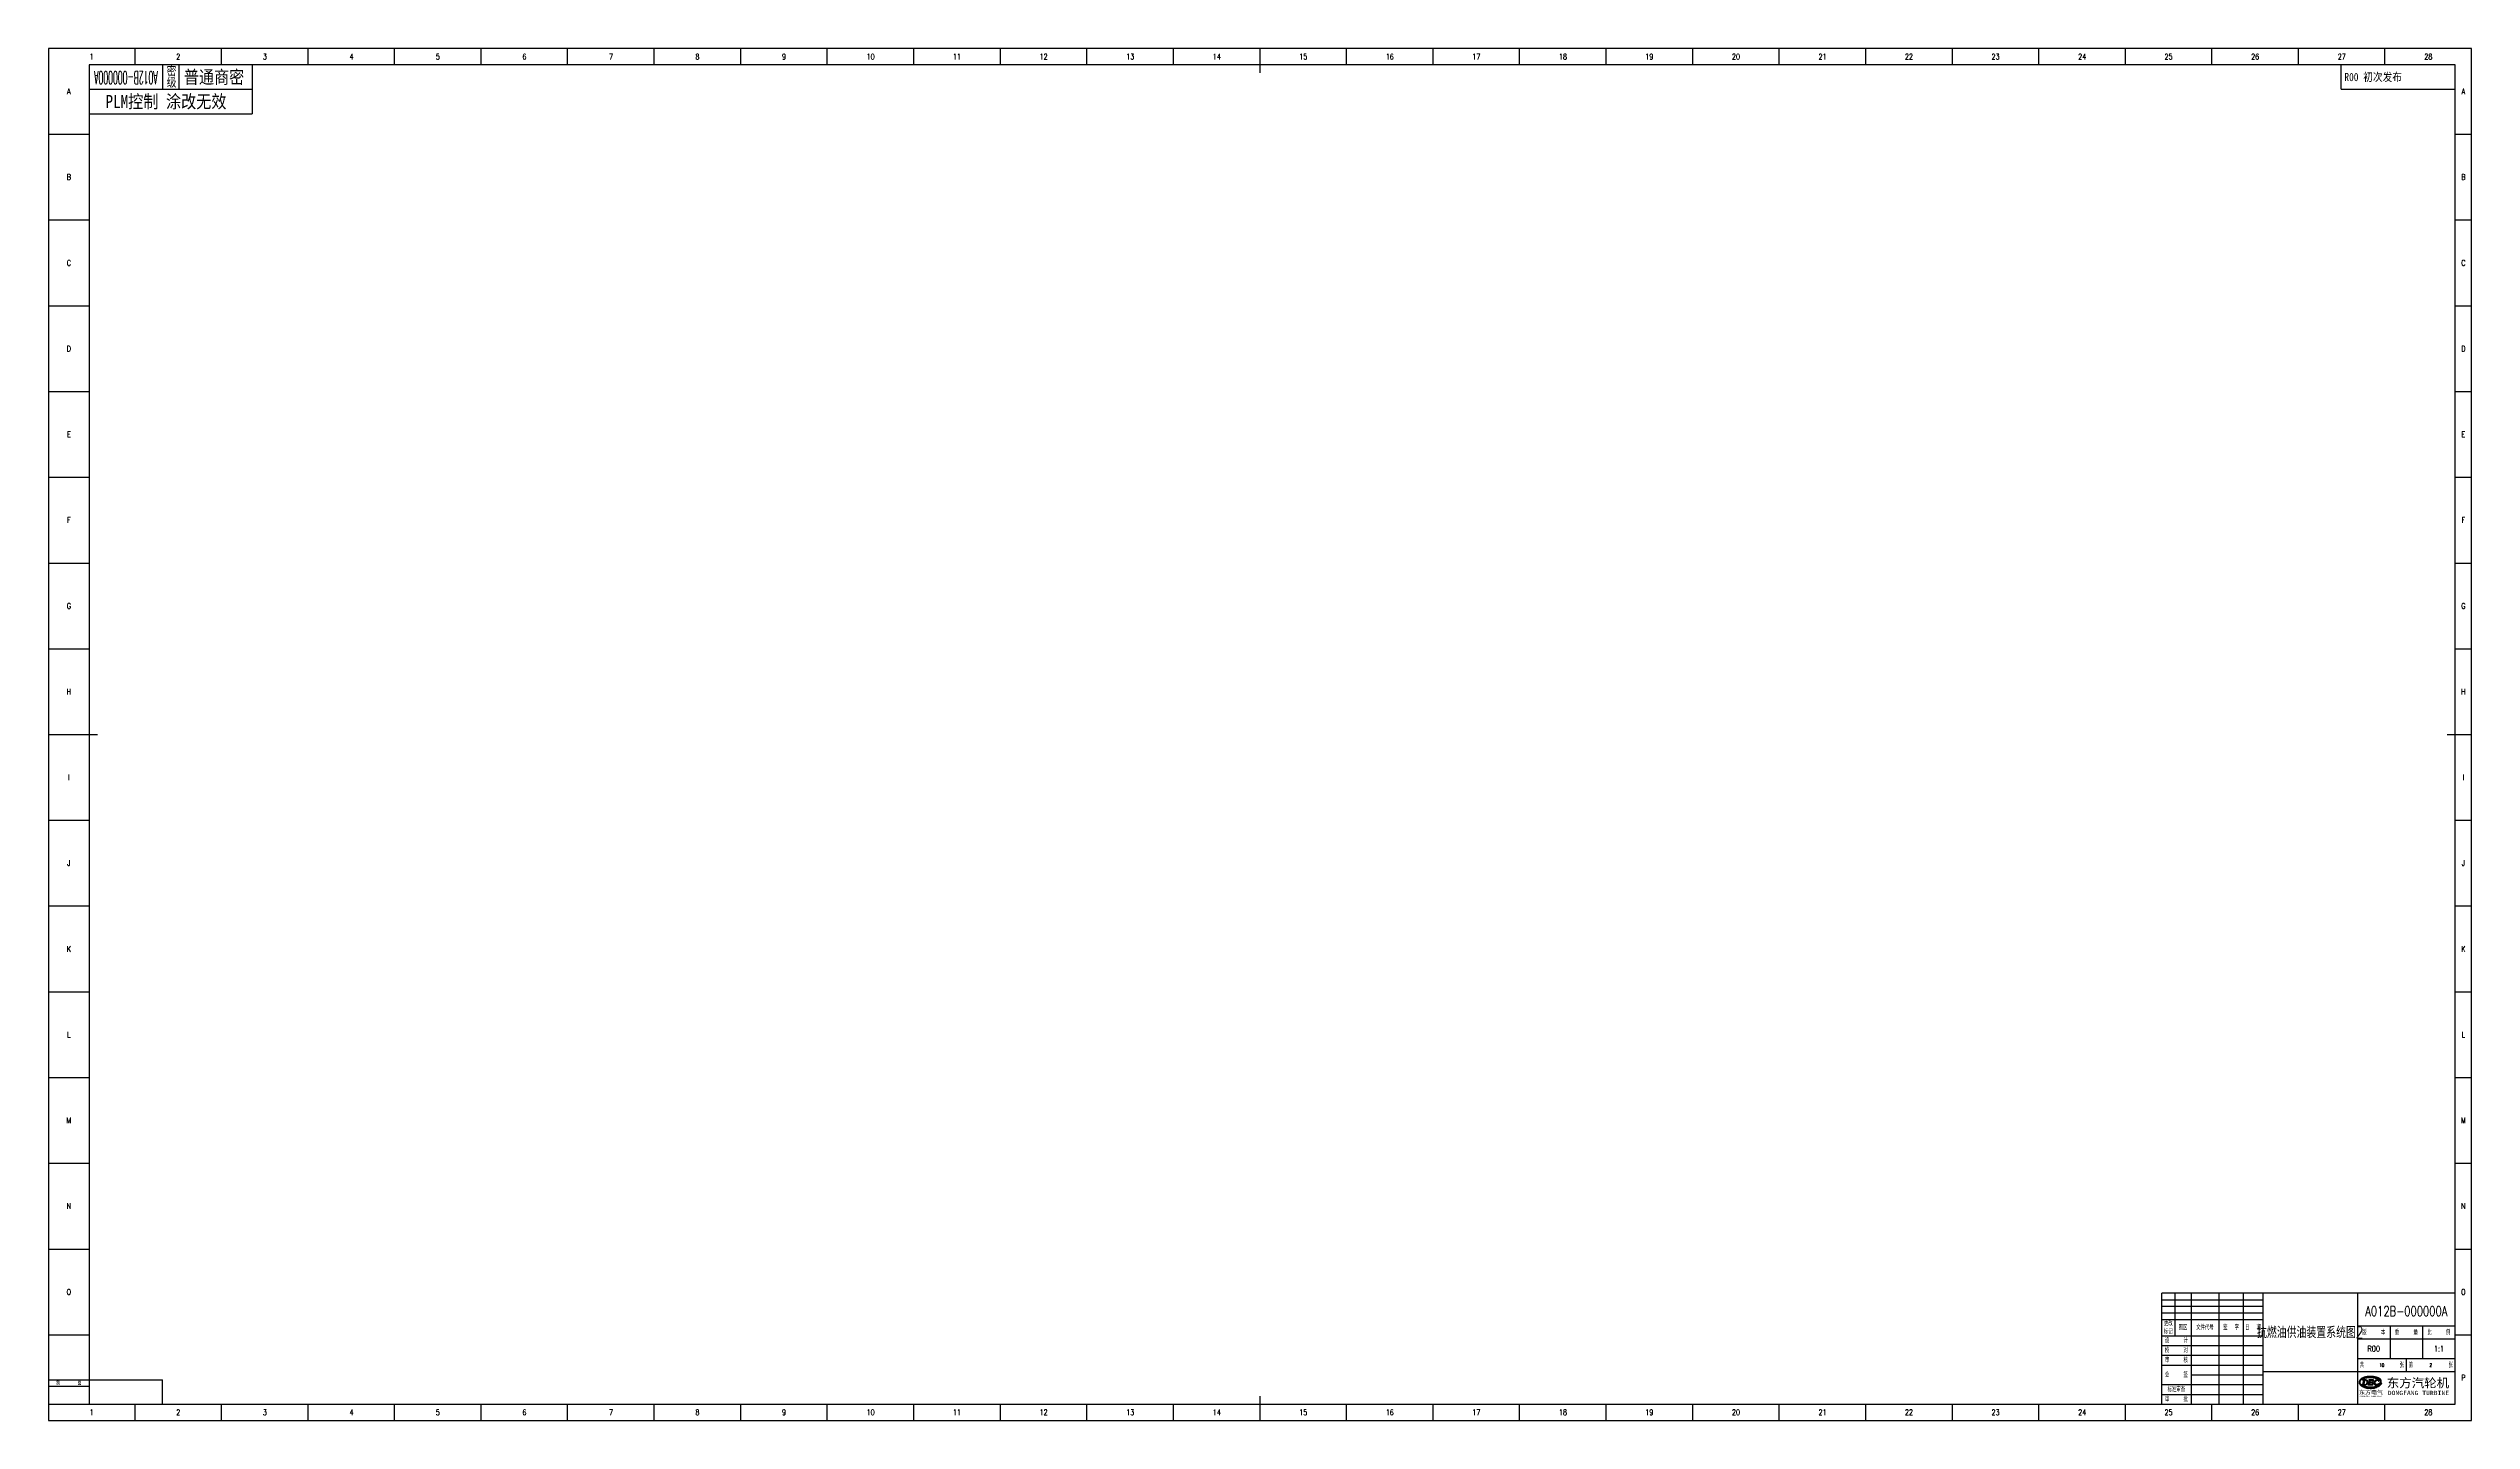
# Model space of a CAD drawing. Header units: millimetres. Extents: x 0 to 1486, y 0 to 841.
import ezdxf
from ezdxf.enums import TextEntityAlignment as Align

# ---------------------------------------------------------------- set-up
doc = ezdxf.new("R2010")
doc.units = ezdxf.units.MM
doc.layers.add('PDM_Title', color=7, linetype='Continuous')
doc.styles.add('HZ', font='TXT.SHX', dxfattribs={"width": 0.667, "bigfont": 'HZTXT.SHX'})
doc.styles.add('pdmHT', font='SIMHEI.TTF')

# ---------------------------------------------------------------- blocks, each defined once
blk = doc.blocks.new('FitPDM_DWGFrame')
at = {"layer": 'PDM_Title'}
h = blk.add_hatch(color=2, dxfattribs=at)
h.paths.add_polyline_path([(1419.3, 24.9), (1419.2, 24.8), (1419.2, 24.8), (1419.2, 24.8), (1419.3, 24.8), (1419.5, 24.8), (1419.5, 24.7), (1419.6, 24.7), (1419.6, 24.7), (1419.6, 24.6), (1419.6, 24.5), (1419.3, 22.3), (1419.2, 22.2), (1419.2, 22.1), (1419.2, 22.1), (1419.1, 22), (1419, 22), (1418.9, 22), (1418.8, 21.9), (1418.8, 21.9), (1418.7, 21.9), (1418.8, 21.8), (1418.8, 21.8), (1420.5, 21.8), (1420.7, 21.9), (1420.9, 21.9), (1421.1, 21.9), (1421.3, 22), (1421.5, 22.1), (1421.7, 22.2), (1421.9, 22.3), (1422, 22.4), (1422.2, 22.6), (1422.3, 22.7), (1422.4, 22.9), (1422.4, 23), (1422.5, 23.2), (1422.5, 23.4), (1422.5, 23.6), (1422.5, 23.8), (1422.5, 24), (1422.4, 24.1), (1422.3, 24.3), (1422.2, 24.5), (1422, 24.6), (1421.8, 24.7), (1421.5, 24.8), (1421.2, 24.9), (1421, 24.9)])
h.paths.add_polyline_path([(1420.5, 24.6), (1420.4, 24.6), (1420.4, 24.5), (1420.3, 24.4), (1420, 22.3), (1420, 22.2), (1420, 22.1), (1420, 22.1), (1420, 22), (1420.1, 22), (1420.3, 22), (1420.5, 22), (1420.6, 22), (1420.8, 22.1), (1420.9, 22.1), (1421, 22.1), (1421.1, 22.1), (1421.2, 22.2), (1421.3, 22.2), (1421.4, 22.3), (1421.4, 22.3), (1421.5, 22.4), (1421.6, 22.4), (1421.6, 22.5), (1421.7, 22.6), (1421.7, 22.6), (1421.8, 22.7), (1421.8, 22.8), (1421.8, 22.8), (1421.9, 22.9), (1421.9, 23), (1421.9, 23.1), (1422, 23.2), (1422, 23.3), (1422, 23.4), (1422, 23.5), (1422, 23.6), (1422, 23.7), (1422, 23.9), (1422, 24), (1421.9, 24.1), (1421.9, 24.2), (1421.8, 24.2), (1421.8, 24.3), (1421.8, 24.3), (1421.7, 24.4), (1421.7, 24.4), (1421.6, 24.5), (1421.5, 24.5), (1421.4, 24.6), (1421.3, 24.6), (1421.1, 24.7), (1420.9, 24.7), (1420.8, 24.7), (1420.7, 24.7)], flags=0)
h.paths.add_polyline_path([(1424.2, 24.7), (1425.2, 24.6), (1425.3, 24.6), (1425.4, 24.6), (1425.4, 24.6), (1425.5, 24.5), (1425.5, 24.5), (1425.5, 24.4), (1425.6, 24.4), (1425.6, 24.3), (1425.6, 24.2), (1425.6, 24.2), (1425.6, 24.2), (1425.7, 24.2), (1425.7, 24.2), (1425.7, 24.2), (1425.8, 24.3), (1425.8, 24.8), (1425.8, 24.8), (1425.8, 24.8), (1425.8, 24.9), (1425.8, 24.9), (1423, 24.9), (1423, 24.8), (1423, 24.8), (1423, 24.8), (1423.1, 24.8), (1423.2, 24.7), (1423.3, 24.7), (1423.3, 24.6), (1423.3, 24.6), (1423.3, 24.5), (1422.9, 22.3), (1422.9, 22.2), (1422.8, 22.1), (1422.8, 22.1), (1422.7, 22), (1422.7, 22), (1422.6, 21.9), (1422.6, 21.9), (1422.4, 21.9), (1422.4, 21.9), (1422.4, 21.9), (1422.4, 21.9), (1422.4, 21.8), (1425.3, 21.8), (1425.3, 21.8), (1425.4, 21.9), (1425.4, 21.9), (1425.7, 22.5), (1425.7, 22.5), (1425.7, 22.6), (1425.7, 22.6), (1425.6, 22.6), (1425.6, 22.6), (1425.6, 22.6), (1425.5, 22.6), (1425.5, 22.5), (1425.5, 22.5), (1425.4, 22.4), (1425.3, 22.3), (1425.2, 22.3), (1425.2, 22.2), (1425.1, 22.2), (1425, 22.1), (1424.9, 22.1), (1424.9, 22.1), (1424.8, 22), (1424.7, 22), (1424.7, 22), (1423.8, 22), (1423.8, 22), (1423.7, 22), (1423.7, 22.1), (1423.7, 22.2), (1423.7, 22.3), (1423.9, 23.2), (1423.9, 23.2), (1423.9, 23.3), (1423.9, 23.3), (1424, 23.3), (1424.7, 23.3), (1424.8, 23.3), (1424.9, 23.3), (1425, 23.2), (1425, 23.2), (1425.1, 23.1), (1425.1, 23.1), (1425.1, 23), (1425.1, 22.9), (1425.1, 22.9), (1425.1, 22.9), (1425.1, 22.9), (1425.2, 22.9), (1425.2, 22.9), (1425.2, 22.9), (1425.4, 23.8), (1425.4, 23.9), (1425.4, 23.9), (1425.4, 23.9), (1425.3, 23.9), (1425.3, 23.9), (1425.3, 23.9), (1425.3, 23.8), (1425.2, 23.8), (1425.2, 23.7), (1425.2, 23.7), (1425.2, 23.6), (1425.1, 23.6), (1425.1, 23.5), (1425, 23.5), (1424.9, 23.5), (1424.9, 23.5), (1424, 23.5), (1423.9, 23.5), (1423.9, 23.6), (1423.9, 23.7), (1424.1, 24.5), (1424.1, 24.6), (1424.1, 24.6), (1424.1, 24.6)])
h.paths.add_polyline_path([(1430.8, 22.6), (1430.9, 22.7), (1430.9, 22.7), (1430.9, 22.7), (1430.9, 22.8), (1430.9, 22.8), (1430.9, 22.8), (1430.9, 22.8), (1430.8, 22.8), (1430.8, 22.8), (1430.8, 22.8), (1430.7, 22.7), (1430.7, 22.7), (1430.7, 22.6), (1430.5, 22.5), (1430.4, 22.3), (1430.3, 22.3), (1430.2, 22.2), (1430.1, 22.1), (1430, 22), (1429.9, 21.9), (1429.8, 21.9), (1429.6, 21.7), (1429.5, 21.6), (1429.3, 21.5), (1429.1, 21.4), (1428.9, 21.3), (1428.7, 21.2), (1428.6, 21.2), (1428.6, 21.2), (1428.4, 21.1), (1428.3, 21), (1428.1, 21), (1427.9, 20.9), (1427.7, 20.8), (1427.5, 20.8), (1427.2, 20.7), (1427, 20.7), (1426.8, 20.7), (1426.6, 20.6), (1426.4, 20.6), (1426.1, 20.5), (1425.9, 20.5), (1425.7, 20.5), (1425.5, 20.5), (1425.2, 20.4), (1424.9, 20.4), (1424.6, 20.4), (1424.2, 20.4), (1424, 20.4), (1423.8, 20.4), (1423.4, 20.4), (1423.2, 20.4), (1423.1, 20.4), (1422.8, 20.5), (1422.6, 20.5), (1422.4, 20.5), (1422.1, 20.5), (1422, 20.6), (1421.7, 20.6), (1421.5, 20.7), (1421.2, 20.7), (1420.9, 20.8), (1420.6, 20.9), (1420.3, 21), (1420.1, 21.1), (1419.8, 21.2), (1419.6, 21.3), (1419.4, 21.3), (1419.2, 21.4), (1419, 21.5), (1418.8, 21.6), (1418.6, 21.8), (1418.5, 21.9), (1418.3, 22), (1418.2, 22.2), (1418, 22.4), (1417.9, 22.5), (1417.8, 22.6), (1417.7, 22.8), (1417.6, 23.1), (1417.6, 23.3), (1417.6, 23.5), (1417.6, 23.8), (1417.7, 24), (1417.8, 24.2), (1417.9, 24.3), (1418, 24.5), (1418.2, 24.7), (1418.3, 24.9), (1418.6, 25.1), (1418.9, 25.3), (1419, 25.3), (1419.2, 25.5), (1419.5, 25.6), (1419.8, 25.7), (1420.2, 25.8), (1420.6, 25.9), (1421, 26.1), (1421.3, 26.1), (1421.8, 26.2), (1422.2, 26.3), (1422.6, 26.3), (1423, 26.3), (1423.3, 26.3), (1424.2, 26.3), (1424.8, 26.3), (1425, 26.3), (1425.3, 26.3), (1425.5, 26.3), (1425.7, 26.2), (1425.9, 26.2), (1426.1, 26.2), (1426.3, 26.2), (1426.5, 26.1), (1426.8, 26.1), (1427, 26), (1427.3, 26), (1427.5, 25.9), (1427.7, 25.9), (1427.9, 25.8), (1428.1, 25.8), (1428.3, 25.7), (1428.5, 25.7), (1428.6, 25.6), (1428.8, 25.5), (1428.9, 25.5), (1429, 25.5), (1429.1, 25.4), (1429.1, 25.4), (1429.2, 25.3), (1429.4, 25.2), (1429.5, 25.2), (1429.5, 25.1), (1429.6, 25), (1429.7, 25), (1429.8, 24.9), (1429.9, 24.8), (1429.9, 24.7), (1430, 24.6), (1430, 24.6), (1430, 24.5), (1430.1, 24.4), (1430.1, 24.3), (1430.1, 24.2), (1430.1, 24), (1430.1, 23.9), (1430.1, 23.8), (1430.1, 23.7), (1430, 23.6), (1430, 23.5), (1430, 23.4), (1429.9, 23.3), (1429.8, 23.2), (1429.7, 23), (1429.7, 22.9), (1429.6, 22.8), (1429.5, 22.8), (1429.4, 22.7), (1429.3, 22.6), (1429.2, 22.5), (1429.1, 22.5), (1429.1, 22.4), (1429, 22.4), (1428.8, 22.3), (1428.8, 22.3), (1428.7, 22.2), (1428.6, 22.2), (1428.5, 22.1), (1428.4, 22.1), (1428.2, 22.1), (1428.1, 22.1), (1427.9, 22.1), (1427.7, 22.1), (1427.6, 22.1), (1427.4, 22.1), (1427.4, 22.1), (1427.3, 22.2), (1427.2, 22.2), (1427.2, 22.3), (1427.1, 22.3), (1427.1, 22.3), (1427, 22.4), (1427, 22.4), (1427, 22.4), (1427, 22.5), (1426.9, 22.5), (1426.9, 22.6), (1426.9, 22.6), (1426.9, 22.7), (1426.8, 22.8), (1426.8, 22.9), (1426.8, 23), (1426.8, 23.1), (1426.8, 23.2), (1426.8, 23.3), (1426.8, 23.4), (1426.8, 23.5), (1426.9, 23.6), (1426.9, 23.7), (1426.9, 23.7), (1427, 23.8), (1427, 23.8), (1427, 23.9), (1427, 24), (1427.1, 24), (1427.1, 24), (1427.1, 24.1), (1427.2, 24.1), (1427.2, 24.1), (1427.2, 24.2), (1427.2, 24.2), (1427.2, 24.2), (1427.3, 24.2), (1427.3, 24.3), (1427.3, 24.3), (1427.4, 24.4), (1427.5, 24.4), (1427.5, 24.5), (1427.6, 24.5), (1427.7, 24.6), (1427.8, 24.6), (1427.9, 24.6), (1428, 24.7), (1428.1, 24.7), (1428.1, 24.7), (1428.2, 24.7), (1428.4, 24.7), (1428.5, 24.7), (1428.6, 24.7), (1428.6, 24.7), (1428.7, 24.6), (1428.8, 24.6), (1428.8, 24.5), (1428.9, 24.5), (1428.9, 24.4), (1429, 24.4), (1429, 24.3), (1429, 24.3), (1429, 24.2), (1429, 24.2), (1429.1, 24.1), (1429.1, 24), (1429.1, 23.9), (1429.1, 23.9), (1429.1, 23.9), (1429.1, 23.9), (1429.2, 23.9), (1429.2, 23.9), (1429.2, 24), (1429.2, 24.1), (1429.3, 24.8), (1429.3, 24.9), (1429.3, 24.9), (1429.3, 24.9), (1429.2, 24.9), (1429.2, 24.9), (1429.2, 24.9), (1429.1, 24.8), (1429.1, 24.8), (1429.1, 24.8), (1429, 24.8), (1429, 24.7), (1429, 24.7), (1428.9, 24.8), (1428.8, 24.8), (1428.7, 24.8), (1428.6, 24.8), (1428.5, 24.9), (1428.4, 24.9), (1428.3, 24.9), (1428.2, 24.9), (1428, 24.9), (1427.8, 24.9), (1427.7, 24.9), (1427.6, 24.8), (1427.5, 24.8), (1427.4, 24.8), (1427.3, 24.8), (1427.2, 24.7), (1427.2, 24.7), (1427.1, 24.7), (1427, 24.6), (1426.9, 24.6), (1426.8, 24.5), (1426.8, 24.5), (1426.7, 24.4), (1426.7, 24.3), (1426.6, 24.3), (1426.5, 24.2), (1426.5, 24.1), (1426.4, 24.1), (1426.4, 24), (1426.3, 23.9), (1426.3, 23.9), (1426.3, 23.8), (1426.2, 23.7), (1426.2, 23.6), (1426.2, 23.5), (1426.2, 23.5), (1426.1, 23.4), (1426.1, 23.3), (1426.1, 23.2), (1426.1, 23.1), (1426.1, 23), (1426.1, 23), (1426.1, 23), (1426.1, 22.9), (1426.1, 22.8), (1426.1, 22.7), (1426.1, 22.6), (1426.2, 22.5), (1426.2, 22.4), (1426.3, 22.4), (1426.3, 22.3), (1426.3, 22.2), (1426.4, 22.2), (1426.4, 22.1), (1426.5, 22.1), (1426.5, 22), (1426.6, 21.9), (1426.7, 21.9), (1426.8, 21.8), (1426.9, 21.8), (1426.9, 21.8), (1427, 21.7), (1427.2, 21.7), (1427.3, 21.7), (1427.4, 21.7), (1427.6, 21.7), (1427.7, 21.7), (1427.9, 21.7), (1428.1, 21.7), (1428.2, 21.7), (1428.3, 21.8), (1428.4, 21.8), (1428.5, 21.8), (1428.6, 21.9), (1428.7, 21.9), (1428.8, 21.9), (1428.9, 22), (1428.9, 22), (1429, 22.1), (1429.1, 22.1), (1429.2, 22.2), (1429.3, 22.3), (1429.4, 22.3), (1429.4, 22.4), (1429.5, 22.4), (1429.5, 22.4), (1429.6, 22.5), (1429.7, 22.6), (1429.7, 22.6), (1429.8, 22.7), (1429.8, 22.7), (1429.8, 22.7), (1429.9, 22.8), (1429.9, 22.9), (1430, 22.9), (1430, 22.9), (1430, 23), (1430.1, 23), (1430.1, 23), (1430.1, 23.1), (1430.2, 23.1), (1430.2, 23.2), (1430.2, 23.2), (1430.3, 23.3), (1430.3, 23.3), (1430.4, 23.4), (1430.4, 23.4), (1430.4, 23.5), (1430.4, 23.6), (1430.4, 23.6), (1430.5, 23.7), (1430.5, 23.8), (1430.5, 23.8), (1430.5, 23.9), (1430.6, 24), (1430.6, 24.1), (1430.6, 24.2), (1430.6, 24.5), (1430.6, 24.6), (1430.5, 24.7), (1430.5, 24.7), (1430.5, 24.8), (1430.4, 24.9), (1430.4, 24.9), (1430.3, 25), (1430.3, 25.1), (1430.3, 25.1), (1430.2, 25.2), (1430.1, 25.3), (1430.1, 25.3), (1430, 25.4), (1429.9, 25.4), (1429.9, 25.5), (1429.8, 25.6), (1429.7, 25.6), (1429.6, 25.7), (1429.6, 25.7), (1429.5, 25.7), (1429.4, 25.8), (1429.3, 25.8), (1429.3, 25.9), (1429.2, 25.9), (1429.1, 25.9), (1429.1, 26), (1429, 26), (1429, 26), (1428.9, 26.1), (1428.8, 26.1), (1428.7, 26.1), (1428.6, 26.2), (1428.5, 26.2), (1428.4, 26.2), (1428.4, 26.3), (1428.3, 26.3), (1428.2, 26.3), (1428.1, 26.4), (1428, 26.4), (1427.9, 26.4), (1427.8, 26.5), (1427.7, 26.5), (1427.6, 26.5), (1427.5, 26.5), (1427.4, 26.5), (1427.3, 26.6), (1427.2, 26.6), (1427.1, 26.6), (1427, 26.6), (1427, 26.7), (1426.8, 26.7), (1426.7, 26.7), (1426.6, 26.7), (1426.6, 26.7), (1426.5, 26.8), (1426.4, 26.8), (1426.3, 26.8), (1426.1, 26.8), (1426, 26.8), (1425.9, 26.8), (1425.8, 26.9), (1425.7, 26.9), (1425.5, 26.9), (1425.3, 26.9), (1425.1, 26.9), (1424.9, 26.9), (1424.7, 27), (1424.5, 27), (1424.3, 27), (1424, 27), (1423.6, 27), (1423.4, 27), (1423.1, 27), (1422.9, 27), (1422.6, 27), (1422.4, 26.9), (1422.2, 26.9), (1422.1, 26.9), (1421.9, 26.9), (1421.8, 26.8), (1421.7, 26.8), (1421.6, 26.8), (1421.5, 26.8), (1421.4, 26.8), (1421.3, 26.7), (1421.1, 26.7), (1421.1, 26.7), (1420.9, 26.7), (1420.8, 26.6), (1420.7, 26.6), (1420.6, 26.6), (1420.5, 26.6), (1420.4, 26.5), (1420.3, 26.5), (1420.2, 26.5), (1420.2, 26.4), (1420.1, 26.4), (1420, 26.4), (1419.9, 26.4), (1419.8, 26.3), (1419.8, 26.3), (1419.7, 26.3), (1419.6, 26.2), (1419.5, 26.2), (1419.4, 26.2), (1419.3, 26.1), (1419.3, 26.1), (1419.2, 26), (1419.1, 26), (1419, 26), (1418.9, 25.9), (1418.8, 25.9), (1418.7, 25.8), (1418.7, 25.8), (1418.6, 25.7), (1418.5, 25.7), (1418.4, 25.6), (1418.4, 25.6), (1418.2, 25.5), (1418.1, 25.4), (1417.9, 25.2), (1417.7, 25), (1417.5, 24.8), (1417.4, 24.6), (1417.3, 24.4), (1417.2, 24.2), (1417.1, 24.1), (1417.1, 23.9), (1417, 23.7), (1417, 23.5), (1417, 23.4), (1417, 23.3), (1417, 23.2), (1417.1, 22.9), (1417.1, 22.7), (1417.3, 22.5), (1417.4, 22.3), (1417.5, 22.1), (1417.7, 22), (1417.8, 21.8), (1418, 21.6), (1418.2, 21.4), (1418.4, 21.3), (1418.7, 21.1), (1418.9, 20.9), (1419.2, 20.8), (1419.5, 20.6), (1419.9, 20.5), (1420.4, 20.3), (1420.9, 20.1), (1421.2, 20), (1421.6, 19.9), (1421.9, 19.9), (1422.3, 19.8), (1422.6, 19.8), (1423.1, 19.8), (1423.8, 19.7), (1424.3, 19.7), (1424.6, 19.7), (1425.1, 19.8), (1425.6, 19.8), (1426, 19.9), (1426.4, 19.9), (1426.8, 20.1), (1427.3, 20.2), (1427.7, 20.3), (1428, 20.4), (1428.4, 20.6), (1428.7, 20.8), (1429, 20.9), (1429.3, 21.1), (1429.6, 21.4), (1429.8, 21.5), (1429.9, 21.6), (1430, 21.7), (1430.1, 21.8), (1430.3, 22), (1430.5, 22.2), (1430.6, 22.3), (1430.7, 22.4)])
at = {"layer": 'PDM_Title', "color": 2}
for p, q in [((1486, 841), (0, 841)), ((0, 841), (0, 0)), ((53.1, 831), (53.1, 841)), ((106.1, 831), (106.1, 841)), ((159.2, 831), (159.2, 841)), ((212.3, 831), (212.3, 841)), ((265.4, 831), (265.4, 841)), ((318.4, 831), (318.4, 841)), ((371.5, 831), (371.5, 841)), ((424.6, 831), (424.6, 841)), ((477.6, 831), (477.6, 841)), ((530.7, 831), (530.7, 841)), ((583.8, 831), (583.8, 841)), ((636.9, 831), (636.9, 841)), ((689.9, 831), (689.9, 841)), ((796.1, 831), (796.1, 841)), ((849.1, 831), (849.1, 841)), ((902.2, 831), (902.2, 841)), ((955.3, 831), (955.3, 841)), ((1008.4, 831), (1008.4, 841)), ((1061.4, 831), (1061.4, 841)), ((1114.5, 831), (1114.5, 841)), ((1167.6, 831), (1167.6, 841)), ((1220.6, 831), (1220.6, 841)), ((1273.7, 831), (1273.7, 841)), ((1326.8, 831), (1326.8, 841)), ((1379.9, 831), (1379.9, 841)), ((1432.9, 831), (1432.9, 841)), ((1486, 0), (1486, 841)), ((0, 788.4), (25, 788.4)), ((1476, 788.4), (1486, 788.4)), ((0, 735.9), (25, 735.9)), ((1476, 735.9), (1486, 735.9)), ((0, 683.3), (25, 683.3)), ((1476, 683.3), (1486, 683.3)), ((0, 630.8), (25, 630.8)), ((1476, 630.8), (1486, 630.8)), ((0, 578.2), (25, 578.2)), ((1476, 578.2), (1486, 578.2)), ((0, 525.6), (25, 525.6)), ((1476, 525.6), (1486, 525.6)), ((0, 473.1), (25, 473.1)), ((1476, 473.1), (1486, 473.1)), ((0, 367.9), (25, 367.9)), ((1476, 367.9), (1486, 367.9)), ((0, 315.4), (25, 315.4)), ((1476, 315.4), (1486, 315.4)), ((0, 262.8), (25, 262.8)), ((1476, 262.8), (1486, 262.8)), ((0, 210.2), (25, 210.2)), ((1476, 210.2), (1486, 210.2)), ((0, 157.7), (25, 157.7)), ((1476, 157.7), (1486, 157.7)), ((0, 105.1), (25, 105.1)), ((1476, 105.1), (1486, 105.1)), ((1304, 78), (1304, 52)), ((1314, 78), (1314, 10)), ((1331, 78), (1331, 10)), ((1346, 78), (1346, 10)), ((1358, 78), (1358, 10)), ((1416, 78), (1416, 10)), ((1296, 74), (1358, 74)), ((1296, 70), (1358, 70)), ((1296, 66), (1358, 66)), ((1296, 62), (1358, 62)), ((0, 52.6), (25, 52.6)), ((1296, 52), (1358, 52)), ((1296, 46), (1358, 46)), ((1416, 58), (1476, 58)), ((1416, 50), (1476, 50)), ((1436, 58), (1436, 38)), ((1456, 58), (1456, 38)), ((1476, 52.6), (1486, 52.6)), ((1296, 40), (1358, 40)), ((1296, 34), (1358, 34)), ((1358, 30), (1416, 30)), ((1416, 38), (1476, 38)), ((1416, 30), (1476, 30)), ((1446, 38), (1446, 30)), ((0, 25), (25, 25)), ((0, 21), (25, 21)), ((1296, 22), (1358, 22)), ((1296, 16), (1358, 16)), ((1314, 28), (1358, 28)), ((1417.1, 23.9), (1417, 23.7)), ((1417, 23.7), (1417, 23.5)), ((1417, 23.5), (1417, 23.4)), ((1417, 23.4), (1417, 23.3)), ((1417, 23.3), (1417, 23.2)), ((1417, 23.2), (1417.1, 22.9)), ((1417.2, 24.2), (1417.1, 24.1)), ((1417.1, 24.1), (1417.1, 23.9)), ((1417.1, 22.9), (1417.1, 22.7)), ((1417.1, 22.7), (1417.3, 22.5)), ((1417.3, 24.4), (1417.2, 24.2)), ((1417.4, 24.6), (1417.3, 24.4)), ((1417.3, 22.5), (1417.4, 22.3)), ((1417.5, 24.8), (1417.4, 24.6)), ((1417.4, 22.3), (1417.5, 22.1)), ((1417.7, 25), (1417.5, 24.8)), ((1417.5, 22.1), (1417.7, 22)), ((1417.6, 23.8), (1417.7, 24)), ((1417.6, 23.5), (1417.6, 23.8)), ((1417.6, 23.3), (1417.6, 23.5)), ((1417.6, 23.1), (1417.6, 23.3)), ((1417.7, 22.8), (1417.6, 23.1)), ((1417.9, 25.2), (1417.7, 25)), ((1417.7, 24), (1417.8, 24.2)), ((1417.8, 22.6), (1417.7, 22.8)), ((1417.7, 22), (1417.8, 21.8)), ((1417.8, 24.2), (1417.9, 24.3)), ((1417.9, 22.5), (1417.8, 22.6)), ((1417.8, 21.8), (1418, 21.6)), ((1418.1, 25.4), (1417.9, 25.2)), ((1417.9, 24.3), (1418, 24.5)), ((1418, 22.4), (1417.9, 22.5)), ((1418, 24.5), (1418.2, 24.7)), ((1418.2, 22.2), (1418, 22.4)), ((1418, 21.6), (1418.2, 21.4)), ((1418.2, 25.5), (1418.1, 25.4)), ((1418.4, 25.6), (1418.2, 25.5)), ((1418.2, 24.7), (1418.3, 24.9)), ((1418.3, 22), (1418.2, 22.2)), ((1418.2, 21.4), (1418.4, 21.3)), ((1418.3, 24.9), (1418.6, 25.1)), ((1418.5, 21.9), (1418.3, 22)), ((1418.5, 25.7), (1418.4, 25.6)), ((1418.4, 25.6), (1418.4, 25.6)), ((1418.4, 21.3), (1418.7, 21.1)), ((1418.6, 25.7), (1418.5, 25.7)), ((1418.6, 21.8), (1418.5, 21.9)), ((1418.7, 25.8), (1418.6, 25.7)), ((1418.6, 25.1), (1418.9, 25.3)), ((1418.8, 21.6), (1418.6, 21.8)), ((1418.8, 25.9), (1418.7, 25.8)), ((1418.7, 25.8), (1418.7, 25.8)), ((1418.8, 21.9), (1418.7, 21.9)), ((1418.7, 21.9), (1418.8, 21.8)), ((1418.7, 21.1), (1418.9, 20.9)), ((1418.9, 25.9), (1418.8, 25.9)), ((1418.9, 22), (1418.8, 21.9)), ((1418.8, 21.9), (1418.8, 21.9)), ((1418.8, 21.8), (1418.8, 21.8)), ((1418.8, 21.8), (1420.5, 21.8)), ((1419, 21.5), (1418.8, 21.6)), ((1419, 26), (1418.9, 25.9)), ((1418.9, 25.3), (1419, 25.3)), ((1419, 22), (1418.9, 22)), ((1418.9, 20.9), (1419.2, 20.8)), ((1419.1, 26), (1419, 26)), ((1419, 25.3), (1419.2, 25.5)), ((1419.1, 22), (1419, 22)), ((1419.2, 21.4), (1419, 21.5)), ((1419.2, 26), (1419.1, 26)), ((1419.2, 22.1), (1419.1, 22)), ((1419.3, 26.1), (1419.2, 26)), ((1419.2, 25.5), (1419.5, 25.6)), ((1419.3, 24.9), (1419.2, 24.8)), ((1419.2, 24.8), (1419.2, 24.8)), ((1419.2, 24.8), (1419.2, 24.8)), ((1419.2, 24.8), (1419.3, 24.8)), ((1419.3, 22.3), (1419.2, 22.2)), ((1419.2, 22.2), (1419.2, 22.1)), ((1419.2, 22.1), (1419.2, 22.1)), ((1419.4, 21.3), (1419.2, 21.4)), ((1419.2, 20.8), (1419.5, 20.6)), ((1419.4, 26.2), (1419.3, 26.1)), ((1419.3, 26.1), (1419.3, 26.1)), ((1421, 24.9), (1419.3, 24.9)), ((1419.3, 24.8), (1419.5, 24.8)), ((1419.6, 24.5), (1419.3, 22.3)), ((1419.5, 26.2), (1419.4, 26.2)), ((1419.6, 21.3), (1419.4, 21.3)), ((1419.6, 26.2), (1419.5, 26.2)), ((1419.5, 25.6), (1419.8, 25.7)), ((1419.5, 24.8), (1419.5, 24.7)), ((1419.5, 24.7), (1419.6, 24.7)), ((1419.5, 20.6), (1419.9, 20.5)), ((1419.7, 26.3), (1419.6, 26.2)), ((1419.6, 24.7), (1419.6, 24.7)), ((1419.6, 24.7), (1419.6, 24.6)), ((1419.6, 24.6), (1419.6, 24.5)), ((1419.8, 21.2), (1419.6, 21.3)), ((1419.8, 26.3), (1419.7, 26.3)), ((1419.9, 26.4), (1419.8, 26.3)), ((1419.8, 26.3), (1419.8, 26.3)), ((1419.8, 25.7), (1420.2, 25.8)), ((1420.1, 21.1), (1419.8, 21.2)), ((1420, 26.4), (1419.9, 26.4)), ((1419.9, 20.5), (1420.4, 20.3)), ((1420.1, 26.4), (1420, 26.4)), ((1420.3, 24.4), (1420, 22.3)), ((1420, 22.3), (1420, 22.2)), ((1420, 22.2), (1420, 22.1)), ((1420, 22.1), (1420, 22.1)), ((1420, 22.1), (1420, 22)), ((1420, 22), (1420.1, 22)), ((1420.2, 26.4), (1420.1, 26.4)), ((1420.1, 22), (1420.3, 22)), ((1420.3, 21), (1420.1, 21.1)), ((1420.3, 26.5), (1420.2, 26.5)), ((1420.2, 26.5), (1420.2, 26.4)), ((1420.2, 25.8), (1420.6, 25.9)), ((1420.4, 26.5), (1420.3, 26.5)), ((1420.4, 24.5), (1420.3, 24.4)), ((1420.3, 22), (1420.5, 22)), ((1420.6, 20.9), (1420.3, 21)), ((1420.5, 26.6), (1420.4, 26.5)), ((1420.5, 24.6), (1420.4, 24.6)), ((1420.4, 24.6), (1420.4, 24.5)), ((1420.4, 20.3), (1420.9, 20.1)), ((1420.6, 26.6), (1420.5, 26.6)), ((1420.7, 24.7), (1420.5, 24.6)), ((1420.5, 22), (1420.6, 22)), ((1420.5, 21.8), (1420.7, 21.9)), ((1420.7, 26.6), (1420.6, 26.6)), ((1420.6, 25.9), (1421, 26.1)), ((1420.6, 22), (1420.8, 22.1)), ((1420.9, 20.8), (1420.6, 20.9)), ((1420.8, 26.6), (1420.7, 26.6)), ((1420.8, 24.7), (1420.7, 24.7)), ((1420.7, 21.9), (1420.9, 21.9)), ((1420.9, 26.7), (1420.8, 26.6)), ((1420.9, 24.7), (1420.8, 24.7)), ((1420.8, 22.1), (1420.9, 22.1)), ((1421.1, 26.7), (1420.9, 26.7)), ((1421.1, 24.7), (1420.9, 24.7)), ((1420.9, 22.1), (1421, 22.1)), ((1420.9, 21.9), (1421.1, 21.9)), ((1421.2, 20.7), (1420.9, 20.8)), ((1420.9, 20.1), (1421.2, 20)), ((1421, 26.1), (1421.3, 26.1)), ((1421.2, 24.9), (1421, 24.9)), ((1421, 22.1), (1421.1, 22.1)), ((1421.3, 26.7), (1421.1, 26.7)), ((1421.1, 26.7), (1421.1, 26.7)), ((1421.3, 24.6), (1421.1, 24.7)), ((1421.1, 22.1), (1421.2, 22.2)), ((1421.1, 21.9), (1421.3, 22)), ((1421.5, 24.8), (1421.2, 24.9)), ((1421.2, 22.2), (1421.3, 22.2)), ((1421.5, 20.7), (1421.2, 20.7)), ((1421.2, 20), (1421.6, 19.9)), ((1421.4, 26.8), (1421.3, 26.7)), ((1421.3, 26.1), (1421.8, 26.2)), ((1421.4, 24.6), (1421.3, 24.6)), ((1421.3, 22.2), (1421.4, 22.3)), ((1421.3, 22), (1421.5, 22.1)), ((1421.5, 26.8), (1421.4, 26.8)), ((1421.5, 24.5), (1421.4, 24.6)), ((1421.4, 22.3), (1421.5, 22.4)), ((1421.4, 22.3), (1421.4, 22.3)), ((1421.6, 26.8), (1421.5, 26.8)), ((1421.8, 24.7), (1421.5, 24.8)), ((1421.6, 24.5), (1421.5, 24.5)), ((1421.5, 22.4), (1421.6, 22.4)), ((1421.5, 22.1), (1421.7, 22.2)), ((1421.7, 20.6), (1421.5, 20.7)), ((1421.7, 26.8), (1421.6, 26.8)), ((1421.7, 24.4), (1421.6, 24.5)), ((1421.6, 22.5), (1421.7, 22.6)), ((1421.6, 22.4), (1421.6, 22.5)), ((1421.6, 19.9), (1421.9, 19.9)), ((1421.8, 26.8), (1421.7, 26.8)), ((1421.8, 24.3), (1421.7, 24.4)), ((1421.7, 24.4), (1421.7, 24.4)), ((1421.7, 22.6), (1421.8, 22.7)), ((1421.7, 22.6), (1421.7, 22.6)), ((1421.7, 22.2), (1421.9, 22.3)), ((1422, 20.6), (1421.7, 20.6)), ((1421.9, 26.9), (1421.8, 26.8)), ((1421.8, 26.2), (1422.2, 26.3)), ((1422, 24.6), (1421.8, 24.7)), ((1421.8, 24.2), (1421.8, 24.3)), ((1421.8, 24.3), (1421.8, 24.3)), ((1421.9, 24.2), (1421.8, 24.2)), ((1421.8, 22.8), (1421.9, 22.9)), ((1421.8, 22.7), (1421.8, 22.8)), ((1421.8, 22.8), (1421.8, 22.8)), ((1422.1, 26.9), (1421.9, 26.9)), ((1421.9, 24.1), (1421.9, 24.2)), ((1422, 24), (1421.9, 24.1)), ((1421.9, 23.1), (1422, 23.2)), ((1421.9, 23), (1421.9, 23.1)), ((1421.9, 22.9), (1421.9, 23)), ((1421.9, 22.3), (1422, 22.4)), ((1421.9, 19.9), (1422.3, 19.8)), ((1422.2, 24.5), (1422, 24.6)), ((1422, 23.9), (1422, 24)), ((1422, 23.7), (1422, 23.9)), ((1422, 23.6), (1422, 23.7)), ((1422, 23.5), (1422, 23.6)), ((1422, 23.4), (1422, 23.5)), ((1422, 23.3), (1422, 23.4)), ((1422, 23.2), (1422, 23.3)), ((1422, 22.4), (1422.2, 22.6)), ((1422.1, 20.5), (1422, 20.6)), ((1422.2, 26.9), (1422.1, 26.9)), ((1422.4, 20.5), (1422.1, 20.5)), ((1422.4, 26.9), (1422.2, 26.9)), ((1422.2, 26.3), (1422.6, 26.3)), ((1422.3, 24.3), (1422.2, 24.5)), ((1422.2, 22.6), (1422.3, 22.7)), ((1422.4, 24.1), (1422.3, 24.3)), ((1422.3, 22.7), (1422.4, 22.9)), ((1422.3, 19.8), (1422.6, 19.8)), ((1422.6, 27), (1422.4, 26.9)), ((1422.5, 24), (1422.4, 24.1)), ((1422.4, 23), (1422.5, 23.2)), ((1422.4, 22.9), (1422.4, 23)), ((1422.6, 21.9), (1422.4, 21.9)), ((1422.4, 21.9), (1422.4, 21.9)), ((1422.4, 21.9), (1422.4, 21.9)), ((1422.4, 21.9), (1422.4, 21.9)), ((1422.4, 21.9), (1422.4, 21.8)), ((1422.4, 21.8), (1425.3, 21.8)), ((1422.6, 20.5), (1422.4, 20.5)), ((1422.5, 23.8), (1422.5, 24)), ((1422.5, 23.6), (1422.5, 23.8)), ((1422.5, 23.4), (1422.5, 23.6)), ((1422.5, 23.2), (1422.5, 23.4)), ((1422.9, 27), (1422.6, 27)), ((1422.6, 26.3), (1423, 26.3)), ((1422.7, 22), (1422.6, 21.9)), ((1422.6, 21.9), (1422.6, 21.9)), ((1422.8, 20.5), (1422.6, 20.5)), ((1422.6, 19.8), (1423.1, 19.8)), ((1422.8, 22.1), (1422.7, 22)), ((1422.7, 22), (1422.7, 22)), ((1422.9, 22.2), (1422.8, 22.1)), ((1422.8, 22.1), (1422.8, 22.1)), ((1423.1, 20.4), (1422.8, 20.5)), ((1423.1, 27), (1422.9, 27)), ((1423.3, 24.5), (1422.9, 22.3)), ((1422.9, 22.3), (1422.9, 22.2)), ((1423, 26.3), (1423.3, 26.3)), ((1425.8, 24.9), (1423, 24.9)), ((1423, 24.9), (1423, 24.8)), ((1423, 24.8), (1423, 24.8)), ((1423, 24.8), (1423, 24.8)), ((1423, 24.8), (1423.1, 24.8)), ((1423.4, 27), (1423.1, 27)), ((1423.1, 24.8), (1423.2, 24.7)), ((1423.2, 20.4), (1423.1, 20.4)), ((1423.1, 19.8), (1423.8, 19.7)), ((1423.2, 24.7), (1423.3, 24.7)), ((1423.4, 20.4), (1423.2, 20.4)), ((1423.3, 26.3), (1424.2, 26.3)), ((1423.3, 24.7), (1423.3, 24.6)), ((1423.3, 24.6), (1423.3, 24.6)), ((1423.3, 24.6), (1423.3, 24.5)), ((1423.6, 27), (1423.4, 27)), ((1423.8, 20.4), (1423.4, 20.4)), ((1424, 27), (1423.6, 27)), ((1423.7, 22.3), (1423.9, 23.2)), ((1423.7, 22.2), (1423.7, 22.3)), ((1423.7, 22.1), (1423.7, 22.2)), ((1423.7, 22), (1423.7, 22.1)), ((1423.8, 22), (1423.7, 22)), ((1424.7, 22), (1423.8, 22)), ((1423.8, 22), (1423.8, 22)), ((1424, 20.4), (1423.8, 20.4)), ((1423.8, 19.7), (1424.3, 19.7)), ((1423.9, 23.7), (1424.1, 24.5)), ((1423.9, 23.6), (1423.9, 23.7)), ((1423.9, 23.5), (1423.9, 23.6)), ((1424, 23.5), (1423.9, 23.5)), ((1423.9, 23.2), (1423.9, 23.3)), ((1423.9, 23.3), (1423.9, 23.3)), ((1423.9, 23.3), (1424, 23.3)), ((1423.9, 23.2), (1423.9, 23.2)), ((1424.3, 27), (1424, 27)), ((1424.9, 23.5), (1424, 23.5)), ((1424, 23.3), (1424.7, 23.3)), ((1424.2, 20.4), (1424, 20.4)), ((1424.1, 24.6), (1424.2, 24.7)), ((1424.1, 24.5), (1424.1, 24.6)), ((1424.1, 24.6), (1424.1, 24.6)), ((1424.1, 24.6), (1424.1, 24.6)), ((1424.2, 26.3), (1424.8, 26.3)), ((1424.2, 24.7), (1425.2, 24.6)), ((1424.6, 20.4), (1424.2, 20.4)), ((1424.5, 27), (1424.3, 27)), ((1424.3, 19.7), (1424.6, 19.7)), ((1424.7, 27), (1424.5, 27)), ((1424.9, 20.4), (1424.6, 20.4)), ((1424.6, 19.7), (1425.1, 19.8)), ((1424.9, 26.9), (1424.7, 27)), ((1424.7, 23.3), (1424.8, 23.3)), ((1424.8, 22), (1424.7, 22)), ((1424.7, 22), (1424.7, 22)), ((1424.8, 26.3), (1425, 26.3)), ((1424.8, 23.3), (1424.9, 23.3)), ((1424.9, 22.1), (1424.8, 22)), ((1425.1, 26.9), (1424.9, 26.9)), ((1425, 23.5), (1424.9, 23.5)), ((1424.9, 23.5), (1424.9, 23.5)), ((1424.9, 23.3), (1425, 23.2)), ((1425, 22.1), (1424.9, 22.1)), ((1424.9, 22.1), (1424.9, 22.1)), ((1425.2, 20.4), (1424.9, 20.4)), ((1425, 26.3), (1425.3, 26.3)), ((1425.1, 23.5), (1425, 23.5)), ((1425, 23.2), (1425, 23.2)), ((1425, 23.2), (1425.1, 23.1)), ((1425.1, 22.2), (1425, 22.1)), ((1425.3, 26.9), (1425.1, 26.9)), ((1425.2, 23.6), (1425.1, 23.6)), ((1425.1, 23.6), (1425.1, 23.5)), ((1425.1, 23.1), (1425.1, 23.1)), ((1425.1, 23.1), (1425.1, 23)), ((1425.1, 23), (1425.1, 22.9)), ((1425.1, 22.9), (1425.1, 22.9)), ((1425.1, 22.9), (1425.1, 22.9)), ((1425.1, 22.9), (1425.1, 22.9)), ((1425.1, 22.9), (1425.2, 22.9)), ((1425.2, 22.2), (1425.1, 22.2)), ((1425.1, 19.8), (1425.6, 19.8)), ((1425.2, 24.6), (1425.3, 24.6)), ((1425.2, 22.9), (1425.4, 23.8)), ((1425.3, 23.8), (1425.2, 23.8)), ((1425.2, 23.8), (1425.2, 23.7)), ((1425.2, 23.7), (1425.2, 23.7)), ((1425.2, 23.7), (1425.2, 23.6)), ((1425.2, 22.9), (1425.2, 22.9)), ((1425.2, 22.9), (1425.2, 22.9)), ((1425.3, 22.3), (1425.2, 22.3)), ((1425.2, 22.3), (1425.2, 22.2)), ((1425.5, 20.5), (1425.2, 20.4)), ((1425.5, 26.9), (1425.3, 26.9)), ((1425.3, 26.3), (1425.5, 26.3)), ((1425.3, 24.6), (1425.4, 24.6)), ((1425.4, 23.9), (1425.3, 23.9)), ((1425.3, 23.9), (1425.3, 23.9)), ((1425.3, 23.9), (1425.3, 23.9)), ((1425.3, 23.9), (1425.3, 23.8)), ((1425.4, 22.4), (1425.3, 22.3)), ((1425.3, 21.8), (1425.4, 21.9)), ((1425.3, 21.8), (1425.3, 21.8)), ((1425.4, 24.6), (1425.4, 24.6)), ((1425.4, 24.6), (1425.5, 24.5)), ((1425.4, 23.8), (1425.4, 23.9)), ((1425.4, 23.9), (1425.4, 23.9)), ((1425.4, 23.9), (1425.4, 23.9)), ((1425.4, 21.9), (1425.7, 22.5)), ((1425.5, 22.5), (1425.4, 22.4)), ((1425.4, 21.9), (1425.4, 21.9)), ((1425.7, 26.9), (1425.5, 26.9)), ((1425.5, 26.3), (1425.7, 26.2)), ((1425.5, 24.5), (1425.5, 24.5)), ((1425.5, 24.5), (1425.5, 24.4)), ((1425.5, 24.4), (1425.6, 24.4)), ((1425.6, 22.6), (1425.5, 22.6)), ((1425.5, 22.6), (1425.5, 22.5)), ((1425.5, 22.5), (1425.5, 22.5)), ((1425.7, 20.5), (1425.5, 20.5)), ((1425.6, 24.4), (1425.6, 24.3)), ((1425.6, 24.3), (1425.6, 24.2)), ((1425.6, 24.2), (1425.6, 24.2)), ((1425.6, 24.2), (1425.6, 24.2)), ((1425.6, 24.2), (1425.7, 24.2)), ((1425.7, 22.6), (1425.6, 22.6)), ((1425.6, 22.6), (1425.6, 22.6)), ((1425.6, 22.6), (1425.6, 22.6)), ((1425.6, 19.8), (1426, 19.9)), ((1425.8, 26.9), (1425.7, 26.9)), ((1425.7, 26.2), (1425.9, 26.2)), ((1425.7, 24.2), (1425.8, 24.3)), ((1425.7, 24.2), (1425.7, 24.2)), ((1425.7, 24.2), (1425.7, 24.2)), ((1425.7, 22.5), (1425.7, 22.6)), ((1425.7, 22.6), (1425.7, 22.6)), ((1425.7, 22.5), (1425.7, 22.5)), ((1425.9, 20.5), (1425.7, 20.5)), ((1425.9, 26.8), (1425.8, 26.9)), ((1425.8, 24.8), (1425.8, 24.9)), ((1425.8, 24.9), (1425.8, 24.9)), ((1425.8, 24.3), (1425.8, 24.8)), ((1425.8, 24.8), (1425.8, 24.8)), ((1425.8, 24.8), (1425.8, 24.8)), ((1426, 26.8), (1425.9, 26.8)), ((1425.9, 26.2), (1426.1, 26.2)), ((1426.1, 20.5), (1425.9, 20.5)), ((1426.1, 26.8), (1426, 26.8)), ((1426, 19.9), (1426.4, 19.9)), ((1426.3, 26.8), (1426.1, 26.8)), ((1426.1, 26.2), (1426.3, 26.2)), ((1426.2, 23.5), (1426.1, 23.4)), ((1426.1, 23.4), (1426.1, 23.3)), ((1426.1, 23.3), (1426.1, 23.2)), ((1426.1, 23.2), (1426.1, 23.1)), ((1426.1, 23.1), (1426.1, 23)), ((1426.1, 23), (1426.1, 23)), ((1426.1, 23), (1426.1, 23)), ((1426.1, 23), (1426.1, 22.9)), ((1426.1, 22.9), (1426.1, 22.8)), ((1426.1, 22.8), (1426.1, 22.7)), ((1426.1, 22.7), (1426.1, 22.6)), ((1426.1, 22.6), (1426.2, 22.5)), ((1426.4, 20.6), (1426.1, 20.5)), ((1426.3, 23.8), (1426.2, 23.7)), ((1426.2, 23.7), (1426.2, 23.6)), ((1426.2, 23.6), (1426.2, 23.5)), ((1426.2, 23.5), (1426.2, 23.5)), ((1426.2, 22.5), (1426.2, 22.4)), ((1426.2, 22.4), (1426.3, 22.4)), ((1426.4, 26.8), (1426.3, 26.8)), ((1426.3, 26.2), (1426.5, 26.1)), ((1426.4, 24), (1426.3, 23.9)), ((1426.3, 23.9), (1426.3, 23.9)), ((1426.3, 23.9), (1426.3, 23.8)), ((1426.3, 22.4), (1426.3, 22.3)), ((1426.3, 22.3), (1426.3, 22.2)), ((1426.3, 22.2), (1426.4, 22.2)), ((1426.5, 26.8), (1426.4, 26.8)), ((1426.5, 24.1), (1426.4, 24.1)), ((1426.4, 24.1), (1426.4, 24)), ((1426.4, 22.2), (1426.4, 22.1)), ((1426.4, 22.1), (1426.5, 22.1)), ((1426.6, 20.6), (1426.4, 20.6)), ((1426.4, 19.9), (1426.8, 20.1)), ((1426.6, 26.7), (1426.5, 26.8)), ((1426.5, 26.1), (1426.8, 26.1)), ((1426.6, 24.3), (1426.5, 24.2)), ((1426.5, 24.2), (1426.5, 24.1)), ((1426.5, 22.1), (1426.5, 22)), ((1426.5, 22), (1426.6, 21.9)), ((1426.7, 26.7), (1426.6, 26.7)), ((1426.6, 26.7), (1426.6, 26.7)), ((1426.7, 24.3), (1426.6, 24.3)), ((1426.6, 21.9), (1426.7, 21.9)), ((1426.8, 20.7), (1426.6, 20.6)), ((1426.8, 26.7), (1426.7, 26.7)), ((1426.8, 24.5), (1426.7, 24.4)), ((1426.7, 24.4), (1426.7, 24.3)), ((1426.7, 21.9), (1426.8, 21.8)), ((1427, 26.7), (1426.8, 26.7)), ((1426.8, 26.1), (1427, 26)), ((1426.9, 24.6), (1426.8, 24.5)), ((1426.8, 24.5), (1426.8, 24.5)), ((1426.8, 23.5), (1426.9, 23.6)), ((1426.8, 23.4), (1426.8, 23.5)), ((1426.8, 23.3), (1426.8, 23.4)), ((1426.8, 23.2), (1426.8, 23.3)), ((1426.8, 23.1), (1426.8, 23.2)), ((1426.8, 23), (1426.8, 23.1)), ((1426.8, 22.9), (1426.8, 23)), ((1426.8, 22.8), (1426.8, 22.9)), ((1426.9, 22.7), (1426.8, 22.8)), ((1426.8, 21.8), (1426.9, 21.8)), ((1427, 20.7), (1426.8, 20.7)), ((1426.8, 20.1), (1427.3, 20.2)), ((1427, 24.6), (1426.9, 24.6)), ((1426.9, 23.7), (1427, 23.8)), ((1426.9, 23.6), (1426.9, 23.7)), ((1426.9, 23.7), (1426.9, 23.7)), ((1426.9, 22.6), (1426.9, 22.7)), ((1426.9, 22.5), (1426.9, 22.6)), ((1426.9, 22.6), (1426.9, 22.6)), ((1427, 22.5), (1426.9, 22.5)), ((1426.9, 21.8), (1426.9, 21.8)), ((1426.9, 21.8), (1427, 21.7)), ((1427, 26.6), (1427, 26.7)), ((1427.1, 26.6), (1427, 26.6)), ((1427, 26), (1427.3, 26)), ((1427.1, 24.7), (1427, 24.6)), ((1427, 23.9), (1427, 24)), ((1427, 24), (1427.1, 24)), ((1427, 23.8), (1427, 23.9)), ((1427, 23.8), (1427, 23.8)), ((1427, 22.4), (1427, 22.5)), ((1427.1, 22.3), (1427, 22.4)), ((1427, 22.4), (1427, 22.4)), ((1427, 22.4), (1427, 22.4)), ((1427, 21.7), (1427.2, 21.7)), ((1427.2, 20.7), (1427, 20.7)), ((1427.2, 26.6), (1427.1, 26.6)), ((1427.2, 24.7), (1427.1, 24.7)), ((1427.1, 24), (1427.1, 24.1)), ((1427.1, 24.1), (1427.2, 24.1)), ((1427.1, 24), (1427.1, 24)), ((1427.2, 22.3), (1427.1, 22.3)), ((1427.1, 22.3), (1427.1, 22.3)), ((1427.3, 26.6), (1427.2, 26.6)), ((1427.3, 24.8), (1427.2, 24.7)), ((1427.2, 24.7), (1427.2, 24.7)), ((1427.2, 24.1), (1427.2, 24.2)), ((1427.2, 24.2), (1427.2, 24.2)), ((1427.2, 24.2), (1427.2, 24.2)), ((1427.2, 24.2), (1427.3, 24.2)), ((1427.2, 24.1), (1427.2, 24.1)), ((1427.2, 22.2), (1427.2, 22.3)), ((1427.3, 22.2), (1427.2, 22.2)), ((1427.2, 21.7), (1427.3, 21.7)), ((1427.5, 20.8), (1427.2, 20.7)), ((1427.4, 26.5), (1427.3, 26.6)), ((1427.3, 26), (1427.5, 25.9)), ((1427.4, 24.8), (1427.3, 24.8)), ((1427.3, 24.3), (1427.4, 24.4)), ((1427.3, 24.2), (1427.3, 24.3)), ((1427.3, 24.3), (1427.3, 24.3)), ((1427.4, 22.1), (1427.3, 22.2)), ((1427.3, 21.7), (1427.4, 21.7)), ((1427.3, 20.2), (1427.7, 20.3)), ((1427.5, 26.5), (1427.4, 26.5)), ((1427.5, 24.8), (1427.4, 24.8)), ((1427.4, 24.4), (1427.5, 24.4)), ((1427.6, 22.1), (1427.4, 22.1)), ((1427.4, 22.1), (1427.4, 22.1)), ((1427.4, 21.7), (1427.6, 21.7)), ((1427.6, 26.5), (1427.5, 26.5)), ((1427.5, 25.9), (1427.7, 25.9)), ((1427.6, 24.8), (1427.5, 24.8)), ((1427.5, 24.4), (1427.5, 24.5)), ((1427.5, 24.5), (1427.6, 24.5)), ((1427.7, 20.8), (1427.5, 20.8)), ((1427.7, 26.5), (1427.6, 26.5)), ((1427.7, 24.9), (1427.6, 24.8)), ((1427.6, 24.5), (1427.7, 24.6)), ((1427.7, 22.1), (1427.6, 22.1)), ((1427.6, 21.7), (1427.7, 21.7)), ((1427.8, 26.5), (1427.7, 26.5)), ((1427.7, 25.9), (1427.9, 25.8)), ((1427.8, 24.9), (1427.7, 24.9)), ((1427.7, 24.6), (1427.8, 24.6)), ((1427.9, 22.1), (1427.7, 22.1)), ((1427.7, 21.7), (1427.9, 21.7)), ((1427.9, 20.9), (1427.7, 20.8)), ((1427.7, 20.3), (1428, 20.4)), ((1427.9, 26.4), (1427.8, 26.5)), ((1428, 24.9), (1427.8, 24.9)), ((1427.8, 24.6), (1427.9, 24.6)), ((1428, 26.4), (1427.9, 26.4)), ((1427.9, 25.8), (1428.1, 25.8)), ((1427.9, 24.6), (1428, 24.7)), ((1428.1, 22.1), (1427.9, 22.1)), ((1427.9, 21.7), (1428.1, 21.7)), ((1428.1, 21), (1427.9, 20.9)), ((1428.1, 26.4), (1428, 26.4)), ((1428.2, 24.9), (1428, 24.9)), ((1428, 24.7), (1428.1, 24.7)), ((1428, 20.4), (1428.4, 20.6)), ((1428.2, 26.3), (1428.1, 26.4)), ((1428.1, 25.8), (1428.3, 25.7)), ((1428.1, 24.7), (1428.1, 24.7)), ((1428.1, 24.7), (1428.2, 24.7)), ((1428.2, 22.1), (1428.1, 22.1)), ((1428.1, 21.7), (1428.2, 21.7)), ((1428.3, 21), (1428.1, 21)), ((1428.3, 26.3), (1428.2, 26.3)), ((1428.3, 24.9), (1428.2, 24.9)), ((1428.2, 24.7), (1428.4, 24.7)), ((1428.4, 22.1), (1428.2, 22.1)), ((1428.2, 21.7), (1428.3, 21.8)), ((1428.4, 26.3), (1428.3, 26.3)), ((1428.3, 25.7), (1428.5, 25.7)), ((1428.4, 24.9), (1428.3, 24.9)), ((1428.3, 21.8), (1428.4, 21.8)), ((1428.4, 21.1), (1428.3, 21)), ((1428.4, 26.2), (1428.4, 26.3)), ((1428.5, 26.2), (1428.4, 26.2)), ((1428.5, 24.9), (1428.4, 24.9)), ((1428.4, 24.7), (1428.5, 24.7)), ((1428.5, 22.1), (1428.4, 22.1)), ((1428.4, 21.8), (1428.5, 21.8)), ((1428.6, 21.2), (1428.4, 21.1)), ((1428.4, 20.6), (1428.7, 20.8)), ((1428.6, 26.2), (1428.5, 26.2)), ((1428.5, 25.7), (1428.6, 25.6)), ((1428.6, 24.8), (1428.5, 24.9)), ((1428.5, 24.7), (1428.6, 24.7)), ((1428.6, 22.2), (1428.5, 22.1)), ((1428.5, 21.8), (1428.6, 21.9)), ((1428.7, 26.1), (1428.6, 26.2)), ((1428.6, 25.6), (1428.8, 25.5)), ((1428.7, 24.8), (1428.6, 24.8)), ((1428.6, 24.7), (1428.6, 24.7)), ((1428.6, 24.7), (1428.7, 24.6)), ((1428.7, 22.2), (1428.6, 22.2)), ((1428.6, 21.9), (1428.7, 21.9)), ((1428.7, 21.2), (1428.6, 21.2)), ((1428.6, 21.2), (1428.6, 21.2)), ((1428.8, 26.1), (1428.7, 26.1)), ((1428.8, 24.8), (1428.7, 24.8)), ((1428.7, 24.6), (1428.8, 24.6)), ((1428.8, 22.3), (1428.7, 22.2)), ((1428.7, 21.9), (1428.8, 21.9)), ((1428.9, 21.3), (1428.7, 21.2)), ((1428.7, 20.8), (1429, 20.9)), ((1428.9, 26.1), (1428.8, 26.1)), ((1428.8, 25.5), (1428.9, 25.5)), ((1428.9, 24.8), (1428.8, 24.8)), ((1428.8, 24.6), (1428.8, 24.5)), ((1428.8, 24.5), (1428.9, 24.5)), ((1429, 22.4), (1428.8, 22.3)), ((1428.8, 22.3), (1428.8, 22.3)), ((1428.8, 21.9), (1428.9, 22)), ((1429, 26), (1428.9, 26.1)), ((1428.9, 25.5), (1429, 25.5)), ((1429, 24.7), (1428.9, 24.8)), ((1428.9, 24.5), (1428.9, 24.4)), ((1428.9, 24.4), (1429, 24.4)), ((1428.9, 22), (1429, 22.1)), ((1428.9, 22), (1428.9, 22)), ((1429.1, 21.4), (1428.9, 21.3)), ((1429.1, 26), (1429, 26)), ((1429, 26), (1429, 26)), ((1429, 25.5), (1429.1, 25.4)), ((1429.1, 24.8), (1429, 24.8)), ((1429, 24.8), (1429, 24.7)), ((1429, 24.7), (1429, 24.7)), ((1429, 24.4), (1429, 24.3)), ((1429, 24.3), (1429, 24.3)), ((1429, 24.3), (1429, 24.2)), ((1429, 24.2), (1429, 24.2)), ((1429, 24.2), (1429.1, 24.1)), ((1429.1, 22.4), (1429, 22.4)), ((1429, 22.1), (1429.1, 22.1)), ((1429, 20.9), (1429.3, 21.1)), ((1429.1, 25.9), (1429.1, 26)), ((1429.2, 25.9), (1429.1, 25.9)), ((1429.1, 25.4), (1429.1, 25.4)), ((1429.1, 25.4), (1429.2, 25.3)), ((1429.2, 24.9), (1429.1, 24.8)), ((1429.1, 24.8), (1429.1, 24.8)), ((1429.1, 24.8), (1429.1, 24.8)), ((1429.1, 24.1), (1429.1, 24)), ((1429.1, 24), (1429.1, 23.9)), ((1429.1, 23.9), (1429.1, 23.9)), ((1429.1, 23.9), (1429.1, 23.9)), ((1429.1, 23.9), (1429.1, 23.9)), ((1429.1, 23.9), (1429.2, 23.9)), ((1429.2, 22.5), (1429.1, 22.5)), ((1429.1, 22.5), (1429.1, 22.4)), ((1429.1, 22.1), (1429.2, 22.2)), ((1429.3, 21.5), (1429.1, 21.4)), ((1429.3, 25.9), (1429.2, 25.9)), ((1429.2, 25.3), (1429.4, 25.2)), ((1429.3, 24.9), (1429.2, 24.9)), ((1429.2, 24.9), (1429.2, 24.9)), ((1429.2, 24.9), (1429.2, 24.9)), ((1429.2, 24.1), (1429.3, 24.8)), ((1429.2, 24), (1429.2, 24.1)), ((1429.2, 23.9), (1429.2, 24)), ((1429.2, 23.9), (1429.2, 23.9)), ((1429.3, 22.6), (1429.2, 22.5)), ((1429.2, 22.2), (1429.3, 22.3)), ((1429.3, 25.8), (1429.3, 25.9)), ((1429.4, 25.8), (1429.3, 25.8)), ((1429.3, 24.8), (1429.3, 24.9)), ((1429.3, 24.9), (1429.3, 24.9)), ((1429.3, 24.9), (1429.3, 24.9)), ((1429.4, 22.7), (1429.3, 22.6)), ((1429.3, 22.3), (1429.4, 22.3)), ((1429.5, 21.6), (1429.3, 21.5)), ((1429.3, 21.1), (1429.6, 21.4)), ((1429.5, 25.7), (1429.4, 25.8)), ((1429.4, 25.2), (1429.5, 25.2)), ((1429.5, 22.8), (1429.4, 22.7)), ((1429.4, 22.3), (1429.4, 22.4)), ((1429.4, 22.4), (1429.5, 22.4)), ((1429.6, 25.7), (1429.5, 25.7)), ((1429.5, 25.2), (1429.5, 25.1)), ((1429.5, 25.1), (1429.6, 25)), ((1429.6, 22.8), (1429.5, 22.8)), ((1429.5, 22.4), (1429.6, 22.5)), ((1429.5, 22.4), (1429.5, 22.4)), ((1429.6, 21.7), (1429.5, 21.6)), ((1429.7, 25.6), (1429.6, 25.7)), ((1429.6, 25.7), (1429.6, 25.7)), ((1429.6, 25), (1429.7, 25)), ((1429.7, 22.9), (1429.6, 22.8)), ((1429.6, 22.5), (1429.7, 22.6)), ((1429.8, 21.9), (1429.6, 21.7)), ((1429.6, 21.4), (1429.8, 21.5)), ((1429.8, 25.6), (1429.7, 25.6)), ((1429.7, 25), (1429.8, 24.9)), ((1429.8, 23.2), (1429.7, 23)), ((1429.7, 23), (1429.7, 22.9)), ((1429.7, 22.6), (1429.8, 22.7)), ((1429.7, 22.6), (1429.7, 22.6)), ((1429.9, 25.5), (1429.8, 25.6)), ((1429.8, 24.9), (1429.9, 24.8)), ((1429.9, 23.3), (1429.8, 23.2)), ((1429.8, 22.7), (1429.9, 22.8)), ((1429.8, 22.7), (1429.8, 22.7)), ((1429.8, 22.7), (1429.8, 22.7)), ((1429.9, 21.9), (1429.8, 21.9)), ((1429.8, 21.5), (1429.9, 21.6)), ((1429.9, 25.4), (1429.9, 25.5)), ((1430, 25.4), (1429.9, 25.4)), ((1429.9, 24.8), (1429.9, 24.7)), ((1429.9, 24.7), (1430, 24.6)), ((1430, 23.4), (1429.9, 23.3)), ((1429.9, 22.8), (1429.9, 22.9)), ((1429.9, 22.9), (1430, 22.9)), ((1430, 22), (1429.9, 21.9)), ((1429.9, 21.6), (1430, 21.7)), ((1430.1, 25.3), (1430, 25.4)), ((1430, 24.6), (1430, 24.6)), ((1430, 24.6), (1430, 24.5)), ((1430, 24.5), (1430.1, 24.4)), ((1430.1, 23.7), (1430, 23.6)), ((1430, 23.6), (1430, 23.5)), ((1430, 23.5), (1430, 23.4)), ((1430, 22.9), (1430, 23)), ((1430, 23), (1430.1, 23)), ((1430, 22.9), (1430, 22.9)), ((1430.1, 22.1), (1430, 22)), ((1430, 21.7), (1430.1, 21.8)), ((1430.2, 25.2), (1430.1, 25.3)), ((1430.1, 25.3), (1430.1, 25.3)), ((1430.1, 24.4), (1430.1, 24.3)), ((1430.1, 24.3), (1430.1, 24.2)), ((1430.1, 24.2), (1430.1, 24)), ((1430.1, 24), (1430.1, 23.9)), ((1430.1, 23.9), (1430.1, 23.8)), ((1430.1, 23.8), (1430.1, 23.7)), ((1430.1, 23), (1430.1, 23.1)), ((1430.1, 23.1), (1430.2, 23.1)), ((1430.1, 23), (1430.1, 23)), ((1430.2, 22.2), (1430.1, 22.1)), ((1430.1, 21.8), (1430.3, 22)), ((1430.3, 25.1), (1430.2, 25.2)), ((1430.2, 23.2), (1430.3, 23.3)), ((1430.2, 23.1), (1430.2, 23.2)), ((1430.2, 23.2), (1430.2, 23.2)), ((1430.3, 22.3), (1430.2, 22.2)), ((1430.3, 25), (1430.3, 25.1)), ((1430.3, 25.1), (1430.3, 25.1)), ((1430.4, 24.9), (1430.3, 25)), ((1430.3, 23.3), (1430.4, 23.4)), ((1430.3, 23.3), (1430.3, 23.3)), ((1430.4, 22.3), (1430.3, 22.3)), ((1430.3, 22), (1430.5, 22.2)), ((1430.5, 24.8), (1430.4, 24.9)), ((1430.4, 24.9), (1430.4, 24.9)), ((1430.4, 23.6), (1430.5, 23.7)), ((1430.4, 23.5), (1430.4, 23.6)), ((1430.4, 23.6), (1430.4, 23.6)), ((1430.4, 23.4), (1430.4, 23.5)), ((1430.4, 23.4), (1430.4, 23.4)), ((1430.5, 22.5), (1430.4, 22.3)), ((1430.5, 24.7), (1430.5, 24.8)), ((1430.6, 24.6), (1430.5, 24.7)), ((1430.5, 24.7), (1430.5, 24.7)), ((1430.5, 23.9), (1430.6, 24)), ((1430.5, 23.8), (1430.5, 23.9)), ((1430.5, 23.7), (1430.5, 23.8)), ((1430.5, 23.8), (1430.5, 23.8)), ((1430.7, 22.6), (1430.5, 22.5)), ((1430.5, 22.2), (1430.6, 22.3)), ((1430.6, 24.5), (1430.6, 24.6)), ((1430.6, 24.2), (1430.6, 24.5)), ((1430.6, 24.1), (1430.6, 24.2)), ((1430.6, 24), (1430.6, 24.1)), ((1430.6, 22.3), (1430.7, 22.4)), ((1430.8, 22.8), (1430.7, 22.7)), ((1430.7, 22.7), (1430.7, 22.7)), ((1430.7, 22.7), (1430.7, 22.6)), ((1430.7, 22.4), (1430.8, 22.6)), ((1430.9, 22.8), (1430.8, 22.8)), ((1430.8, 22.8), (1430.8, 22.8)), ((1430.8, 22.8), (1430.8, 22.8)), ((1430.8, 22.6), (1430.9, 22.7)), ((1430.9, 22.7), (1430.9, 22.8)), ((1430.9, 22.8), (1430.9, 22.8)), ((1430.9, 22.8), (1430.9, 22.8)), ((1430.9, 22.8), (1430.9, 22.8)), ((1430.9, 22.7), (1430.9, 22.7)), ((1430.9, 22.7), (1430.9, 22.7)), ((0, 10), (25, 10)), ((0, 0), (1486, 0)), ((53.1, 0), (53.1, 10)), ((106.1, 0), (106.1, 10)), ((159.2, 0), (159.2, 10)), ((212.3, 0), (212.3, 10)), ((265.4, 0), (265.4, 10)), ((318.4, 0), (318.4, 10)), ((371.5, 0), (371.5, 10)), ((424.6, 0), (424.6, 10)), ((477.6, 0), (477.6, 10)), ((530.7, 0), (530.7, 10)), ((583.8, 0), (583.8, 10)), ((636.9, 0), (636.9, 10)), ((689.9, 0), (689.9, 10)), ((796.1, 0), (796.1, 10)), ((849.1, 0), (849.1, 10)), ((902.2, 0), (902.2, 10)), ((955.3, 0), (955.3, 10)), ((1008.4, 0), (1008.4, 10)), ((1061.4, 0), (1061.4, 10)), ((1114.5, 0), (1114.5, 10)), ((1167.6, 0), (1167.6, 10)), ((1220.6, 0), (1220.6, 10)), ((1273.7, 0), (1273.7, 10)), ((1326.8, 0), (1326.8, 10)), ((1379.9, 0), (1379.9, 10)), ((1432.9, 0), (1432.9, 10))]:
    blk.add_line(p, q, dxfattribs=at)
at = {"layer": 'PDM_Title', "color": 0}
for p, q in [((743, 826), (743, 841)), ((1476, 831), (25, 831)), ((25, 831), (25, 10)), ((70, 831), (70, 816)), ((80, 831), (80, 816)), ((125, 831), (125, 816)), ((1406, 816), (1406, 831)), ((1476, 10), (1476, 831)), ((25, 816), (70, 816)), ((70, 816), (125, 816)), ((125, 816), (125, 801)), ((1406, 816), (1476, 816)), ((25, 801), (125, 801)), ((0, 420.5), (30, 420.5)), ((1471, 420.5), (1486, 420.5)), ((1476, 78), (1296, 78)), ((1296, 10), (1296, 78)), ((25, 25), (70, 25)), ((70, 10), (70, 25)), ((743, 0), (743, 15)), ((25, 10), (1476, 10))]:
    blk.add_line(p, q, dxfattribs=at)
at = {"layer": 'PDM_Title', "color": 2, "style": 'HZ'}
for s, height, width, p in [('1', 3.5, 0.667, (26.5, 836)), ('2', 3.5, 0.667, (79.6, 836)), ('3', 3.5, 0.667, (132.7, 836)), ('4', 3.5, 0.667, (185.8, 836)), ('5', 3.5, 0.667, (238.8, 836)), ('6', 3.5, 0.667, (291.9, 836)), ('7', 3.5, 0.667, (345, 836)), ('8', 3.5, 0.667, (398, 836)), ('9', 3.5, 0.667, (451.1, 836)), ('10', 3.5, 0.667, (504.2, 836)), ('11', 3.5, 0.667, (557.2, 836)), ('12', 3.5, 0.667, (610.3, 836)), ('13', 3.5, 0.667, (663.4, 836)), ('14', 3.5, 0.667, (716.5, 836)), ('15', 3.5, 0.667, (769.5, 836)), ('16', 3.5, 0.667, (822.6, 836)), ('17', 3.5, 0.667, (875.7, 836)), ('18', 3.5, 0.667, (928.8, 836)), ('19', 3.5, 0.667, (981.8, 836)), ('20', 3.5, 0.667, (1034.9, 836)), ('21', 3.5, 0.667, (1088, 836)), ('22', 3.5, 0.667, (1141, 836)), ('23', 3.5, 0.667, (1194.1, 836)), ('24', 3.5, 0.667, (1247.2, 836)), ('25', 3.5, 0.667, (1300.2, 836)), ('26', 3.5, 0.667, (1353.3, 836)), ('27', 3.5, 0.667, (1406.4, 836)), ('28', 3.5, 0.667, (1459.5, 836)), ('A', 3.5, 0.667, (12.5, 814.7)), ('A', 3.5, 0.667, (1481, 814.7)), ('B', 3.5, 0.667, (12.5, 762.2)), ('B', 3.5, 0.667, (1481, 762.2)), ('C', 3.5, 0.667, (12.5, 709.6)), ('C', 3.5, 0.667, (1481, 709.6)), ('D', 3.5, 0.667, (12.5, 657)), ('D', 3.5, 0.667, (1481, 657)), ('E', 3.5, 0.667, (12.5, 604.5)), ('E', 3.5, 0.667, (1481, 604.5)), ('F', 3.5, 0.667, (12.5, 551.9)), ('F', 3.5, 0.667, (1481, 551.9)), ('G', 3.5, 0.667, (12.5, 499.3)), ('G', 3.5, 0.667, (1481, 499.3)), ('H', 3.5, 0.667, (12.5, 446.8)), ('H', 3.5, 0.667, (1481, 446.8)), ('I', 3.5, 0.667, (12.5, 394.2)), ('I', 3.5, 0.667, (1481, 394.2)), ('J', 3.5, 0.667, (12.5, 341.7)), ('J', 3.5, 0.667, (1481, 341.7)), ('K', 3.5, 0.667, (12.5, 289.1)), ('K', 3.5, 0.667, (1481, 289.1)), ('L', 3.5, 0.667, (12.5, 236.5)), ('L', 3.5, 0.667, (1481, 236.5)), ('M', 3.5, 0.667, (12.5, 184)), ('M', 3.5, 0.667, (1481, 184)), ('N', 3.5, 0.667, (12.5, 131.4)), ('N', 3.5, 0.667, (1481, 131.4)), ('O', 3.5, 0.667, (12.5, 78.8)), ('O', 3.5, 0.667, (1481, 78.8)), ('更改', 3, 0.667, (1300, 59.5)), ('A012B-000000A', 6, 0.743592, (1446, 67)), ('标记', 3, 0.667, (1300, 54.5)), ('设    计', 3, 0.667, (1305, 49)), ('校    对', 3, 0.667, (1305, 43)), ('图区', 3, 0.667, (1309, 57)), ('文件代号', 3, 0.667, (1322.5, 57)), ('签  字', 3, 0.667, (1338.5, 57)), ('日  期', 3, 0.667, (1352, 57)), ('抗燃油供油装置系统图2', 7, 0.753245, (1387, 54)), ('版    本', 3, 0.667, (1426, 54)), ('R00', 3.5, 0.8, (1426, 44)), ('重    量', 3, 0.667, (1446, 54)), ('比    例', 3, 0.667, (1466, 54)), ('1:1', 3.5, 0.8, (1466, 44)), ('会    签', 3, 0.667, (1305, 28)), ('审    核', 3, 0.667, (1305, 37)), ('共          张', 3, 0.667, (1431, 34)), ('10', 2, 0.8, (1431, 34)), ('第          张', 3, 0.667, (1461, 34)), ('2', 2, 0.8, (1461, 34)), ('制      图', 2.5, 0.667, (12.5, 23)), ('标准审查', 3, 0.667, (1305, 19)), ('P', 3.5, 0.667, (1481, 26.3)), ('1', 3.5, 0.667, (26.5, 5)), ('2', 3.5, 0.667, (79.6, 5)), ('3', 3.5, 0.667, (132.7, 5)), ('4', 3.5, 0.667, (185.8, 5)), ('5', 3.5, 0.667, (238.8, 5)), ('6', 3.5, 0.667, (291.9, 5)), ('7', 3.5, 0.667, (345, 5)), ('8', 3.5, 0.667, (398, 5)), ('9', 3.5, 0.667, (451.1, 5)), ('10', 3.5, 0.667, (504.2, 5)), ('11', 3.5, 0.667, (557.2, 5)), ('12', 3.5, 0.667, (610.3, 5)), ('13', 3.5, 0.667, (663.4, 5)), ('14', 3.5, 0.667, (716.5, 5)), ('15', 3.5, 0.667, (769.5, 5)), ('16', 3.5, 0.667, (822.6, 5)), ('17', 3.5, 0.667, (875.7, 5)), ('18', 3.5, 0.667, (928.8, 5)), ('19', 3.5, 0.667, (981.8, 5)), ('20', 3.5, 0.667, (1034.9, 5)), ('21', 3.5, 0.667, (1088, 5)), ('22', 3.5, 0.667, (1141, 5)), ('23', 3.5, 0.667, (1194.1, 5)), ('24', 3.5, 0.667, (1247.2, 5)), ('25', 3.5, 0.667, (1300.2, 5)), ('审    批', 3, 0.667, (1305, 13)), ('26', 3.5, 0.667, (1353.3, 5)), ('27', 3.5, 0.667, (1406.4, 5)), ('28', 3.5, 0.667, (1459.5, 5))]:
    blk.add_text(s, height=height, dxfattribs=dict(at, width=width)).set_placement(p, align=Align.MIDDLE_CENTER)
at = {"layer": 'PDM_Title', "color": 2, "style": 'HZ', "width": 0.436567}
blk.add_text('A012B-000000A', height=8, rotation=180, dxfattribs=at).set_placement((67, 827.1), (28, 827.1), align=Align.FIT)
at = {"layer": 'PDM_Title', "color": 2, "style": 'HZ'}
for s, p in [('密', (72.5, 824)), ('级', (72.5, 817))]:
    blk.add_text(s, height=6, dxfattribs=at).set_placement(p)
at = {"layer": 'PDM_Title', "color": 2, "style": 'pdmHT'}
for s, height, width, p in [('普通商密', 8, 0.85, (83, 819.5)), ('R00 初次发布', 5, 0.85, (1408, 821)), ('PLM控制 涂改无效', 8, 0.85, (35, 804.5)), ('DONGFANG ELECTRIC', 0.8, 1.55, (1417, 14.5)), ('东方电气', 2.5, 1.05, (1417, 16)), ('东方汽轮机', 5.5, 1.02, (1434, 20.3)), ('DONGFANG TURBINE', 2.6, 1.33, (1434.6, 15.6))]:
    blk.add_text(s, height=height, dxfattribs=dict(at, width=width)).set_placement(p)

msp = doc.modelspace()

# ---------------------------------------------------------------- block references
at = {"layer": 'PDM_Title'}
msp.add_blockref('FitPDM_DWGFrame', (0, 0), dxfattribs=at)

doc.saveas('drawing.dxf')
